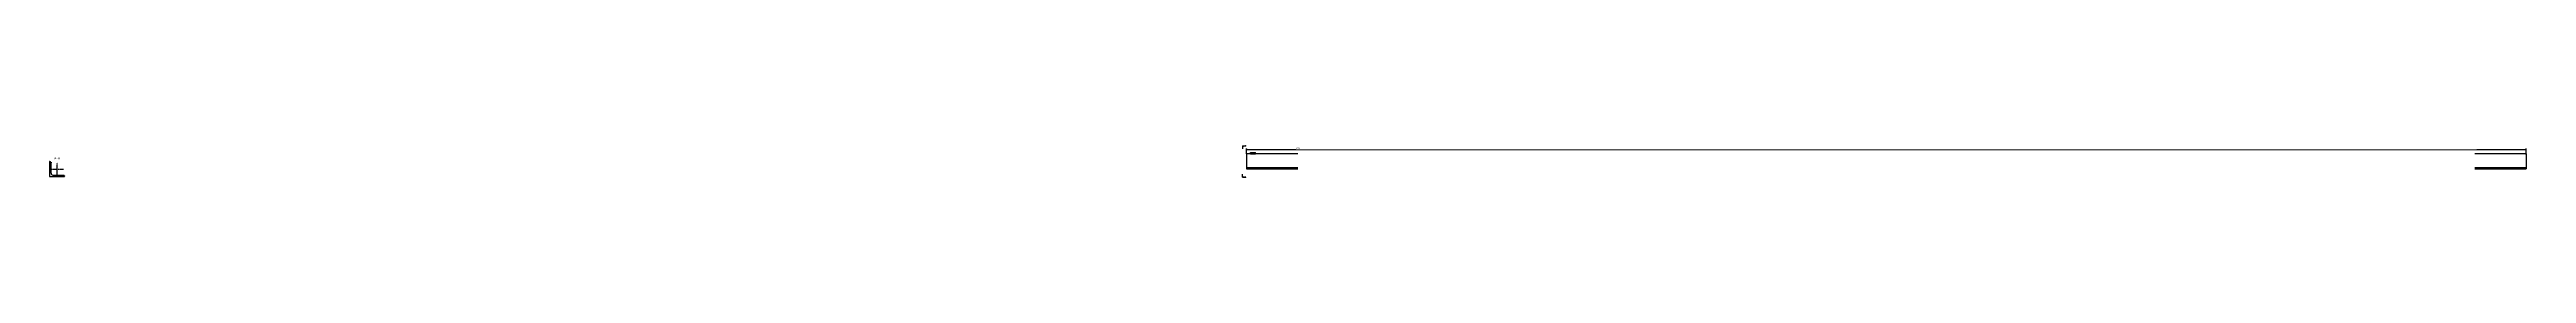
# Model space of a CAD drawing. Header units: millimetres. Extents: x 9 to 11625, y 4 to 155.
import ezdxf

# ---------------------------------------------------------------- set-up
doc = ezdxf.new("R2010")
doc.units = ezdxf.units.MM
doc.linetypes.add('DXK_LINE_DOT2', pattern=[3.9198, 1.9599, -1.9599])
doc.linetypes.add('DXK_LINE_DOT3', pattern=[5.9187, 2.979, -0.9799, 0.9799, -0.9799])
for name, color, linetype in [('MÅLSÆTNING', 7, 'Continuous'), ('STÅL', 7, 'Continuous'), ('TEKST', 7, 'Continuous')]:
    doc.layers.add(name, color=color, linetype=linetype)
doc.styles.add('Arial', font='ARIAL.TTF', dxfattribs={"height": 0.2})
doc.styles.add('Arial Narrow', font='ARIALN.TTF', dxfattribs={"height": 0.2})

msp = doc.modelspace()

# ---------------------------------------------------------------- linework, layer by layer
at = {"layer": 'MÅLSÆTNING', "color": 7, "linetype": 'Continuous'}
for p, q in [((5625, 136), (5620, 134)), ((5623, 116), (5623, 141)), ((5623, 135), (11623, 135)), ((11620, 134), (11625, 136)), ((11623, 116), (11623, 141))]:
    msp.add_line(p, q, dxfattribs=at)
at = {"layer": 'STÅL', "color": 2, "linetype": 'Continuous'}
for p, q in [((9, 9), (79, 9)), ((16, 25), (17, 22)), ((22, 17), (25, 16)), ((25, 16), (74, 16)), ((74, 16), (76, 16)), ((79, 13), (79, 11)), ((79, 9), (79, 11)), ((5623, 115), (5623, 45)), ((5863, 115), (5623, 115)), ((5623, 52), (5863, 52)), ((5623, 45), (5863, 45)), ((11623, 115), (11383, 115)), ((11383, 52), (11623, 52)), ((11383, 45), (11623, 45)), ((11623, 115), (11623, 45))]:
    msp.add_line(p, q, dxfattribs=at)
at = {"layer": 'STÅL', "color": 7, "linetype": 'DXK_LINE_DOT2'}
msp.add_line((11623, 112), (11623, 115), dxfattribs=at)
at = {"layer": 'STÅL', "color": 2, "linetype": 'Continuous'}
for centre, radius, start, end in [((25, 25), 9, 202.5, 247.5), ((74, 11), 4.5, 22.5, 67.5)]:
    msp.add_arc(centre, radius, start, end, dxfattribs=at)

# ---------------------------------------------------------------- wipeouts: each hides what was drawn before it
at = {"color": 0, "linetype": 'Continuous'}
msp.add_wipeout([(39, 90), (39, 101), (31, 101), (31, 90)], dxfattribs=at).dxf.layer = 'TEKST'

# ---------------------------------------------------------------- next in the draw order: wipeouts: each hides what was drawn before it
at = {"color": 0}
msp.add_wipeout([(11391, 136), (11391, 145), (5855, 145), (5855, 136)], dxfattribs=at).dxf.layer = 'MÅLSÆTNING'
at = {"color": 0, "linetype": 'Continuous'}
for points in [[(5609, 147), (5609, 151), (5606, 151), (5606, 147)], [(46, 90), (46, 101), (42, 101), (42, 90)], [(5609, 8), (5609, 12), (5606, 12), (5606, 8)]]:
    msp.add_wipeout(points, dxfattribs=at).dxf.layer = 'TEKST'

# ---------------------------------------------------------------- next in the draw order: hatches: boundary and pattern name
at = {"layer": 'TEKST', "linetype": 'Continuous'}
for points in [[(5615, 151), (5615, 153), (5619, 153)], [(5615, 6), (5615, 8), (5619, 6)]]:
    msp.add_hatch(color=30, dxfattribs=at).paths.add_polyline_path(points)

# ---------------------------------------------------------------- next in the draw order: linework, layer by layer
at = {"layer": 'TEKST', "color": 30, "linetype": 'Continuous'}
for p, q in [((5604, 153), (5604, 138)), ((5604, 153), (5619, 153)), ((5615, 151), (5615, 155)), ((5615, 155), (5619, 153)), ((5619, 153), (5615, 151)), ((5604, 6), (5604, 21)), ((5604, 6), (5619, 6)), ((5619, 6), (5615, 8)), ((5615, 8), (5615, 4)), ((5619, 6), (5615, 4))]:
    msp.add_line(p, q, dxfattribs=at)

# ---------------------------------------------------------------- next in the draw order: texts
at = {"layer": 'MÅLSÆTNING', "color": 3, "style": 'Arial Narrow'}
msp.add_text('6000', height=5.73, dxfattribs=at).set_placement((5856, 138))
at = {"layer": 'TEKST', "color": 96, "linetype": 'Continuous', "style": 'Arial'}
for p in [(5606, 147), (5606, 8)]:
    msp.add_text('A', height=3.58, dxfattribs=at).set_placement(p)

# ---------------------------------------------------------------- next in the draw order: wipeouts: each hides what was drawn before it
at = {"color": 0, "linetype": 'Continuous'}
msp.add_wipeout([(57, 90), (57, 101), (49, 101), (49, 90)], dxfattribs=at).dxf.layer = 'TEKST'

# ---------------------------------------------------------------- next in the draw order: linework, layer by layer
at = {"layer": 'STÅL', "color": 2, "linetype": 'Continuous'}
for p, q in [((11, 79), (9, 79)), ((9, 79), (9, 9)), ((11, 79), (13, 79)), ((16, 76), (16, 74)), ((16, 25), (16, 74))]:
    msp.add_line(p, q, dxfattribs=at)
at = {"layer": 'STÅL', "color": 7, "linetype": 'DXK_LINE_DOT3'}
for p, q in [((14, 44), (74, 44)), ((44, 14), (44, 74))]:
    msp.add_line(p, q, dxfattribs=at)
at = {"layer": 'STÅL', "color": 2, "linetype": 'Continuous'}
msp.add_arc((11, 74), 4.5, 22.5, 67.5, dxfattribs=at)

# ---------------------------------------------------------------- next in the draw order: texts
at = {"layer": 'TEKST', "color": 3, "linetype": 'Continuous', "style": 'Arial Narrow'}
for s, p in [('A', (31, 90)), ('-', (42, 90)), ('A', (49, 90))]:
    msp.add_text(s, height=10, dxfattribs=at).set_placement(p)

# ---------------------------------------------------------------- next in the draw order: wipeouts: each hides what was drawn before it
at = {"color": 0}
msp.add_wipeout([(5652, 116), (5652, 121), (5642, 121), (5642, 116)], dxfattribs=at).dxf.layer = 'TEKST'

# ---------------------------------------------------------------- next in the draw order: wipeouts: each hides what was drawn before it
msp.add_wipeout([(5652, 116), (5652, 121), (5642, 121), (5642, 116)], dxfattribs=at).dxf.layer = 'TEKST'

# ---------------------------------------------------------------- next in the draw order: wipeouts: each hides what was drawn before it
msp.add_wipeout([(5664, 116), (5664, 119), (5653, 119), (5653, 116)], dxfattribs=at).dxf.layer = 'TEKST'

# ---------------------------------------------------------------- next in the draw order: wipeouts: each hides what was drawn before it
msp.add_wipeout([(5664, 116), (5664, 119), (5653, 119), (5653, 116)], dxfattribs=at).dxf.layer = 'TEKST'

# ---------------------------------------------------------------- next in the draw order: linework, layer by layer
at = {"layer": 'TEKST', "color": 7, "linetype": 'Continuous'}
for p, q in [((5641, 122), (5665, 122)), ((5641, 115), (5641, 122)), ((5665, 115), (5665, 122)), ((5641, 115), (5665, 115))]:
    msp.add_line(p, q, dxfattribs=at)

# ---------------------------------------------------------------- next in the draw order: texts
at = {"layer": 'TEKST', "color": 3, "style": 'Arial Narrow'}
for s, height, p in [('d54', 5.01, (5642, 116)), ('L70*7', 3.58, (5653, 116))]:
    msp.add_text(s, height=height, dxfattribs=at).set_placement(p)

doc.saveas('drawing.dxf')
